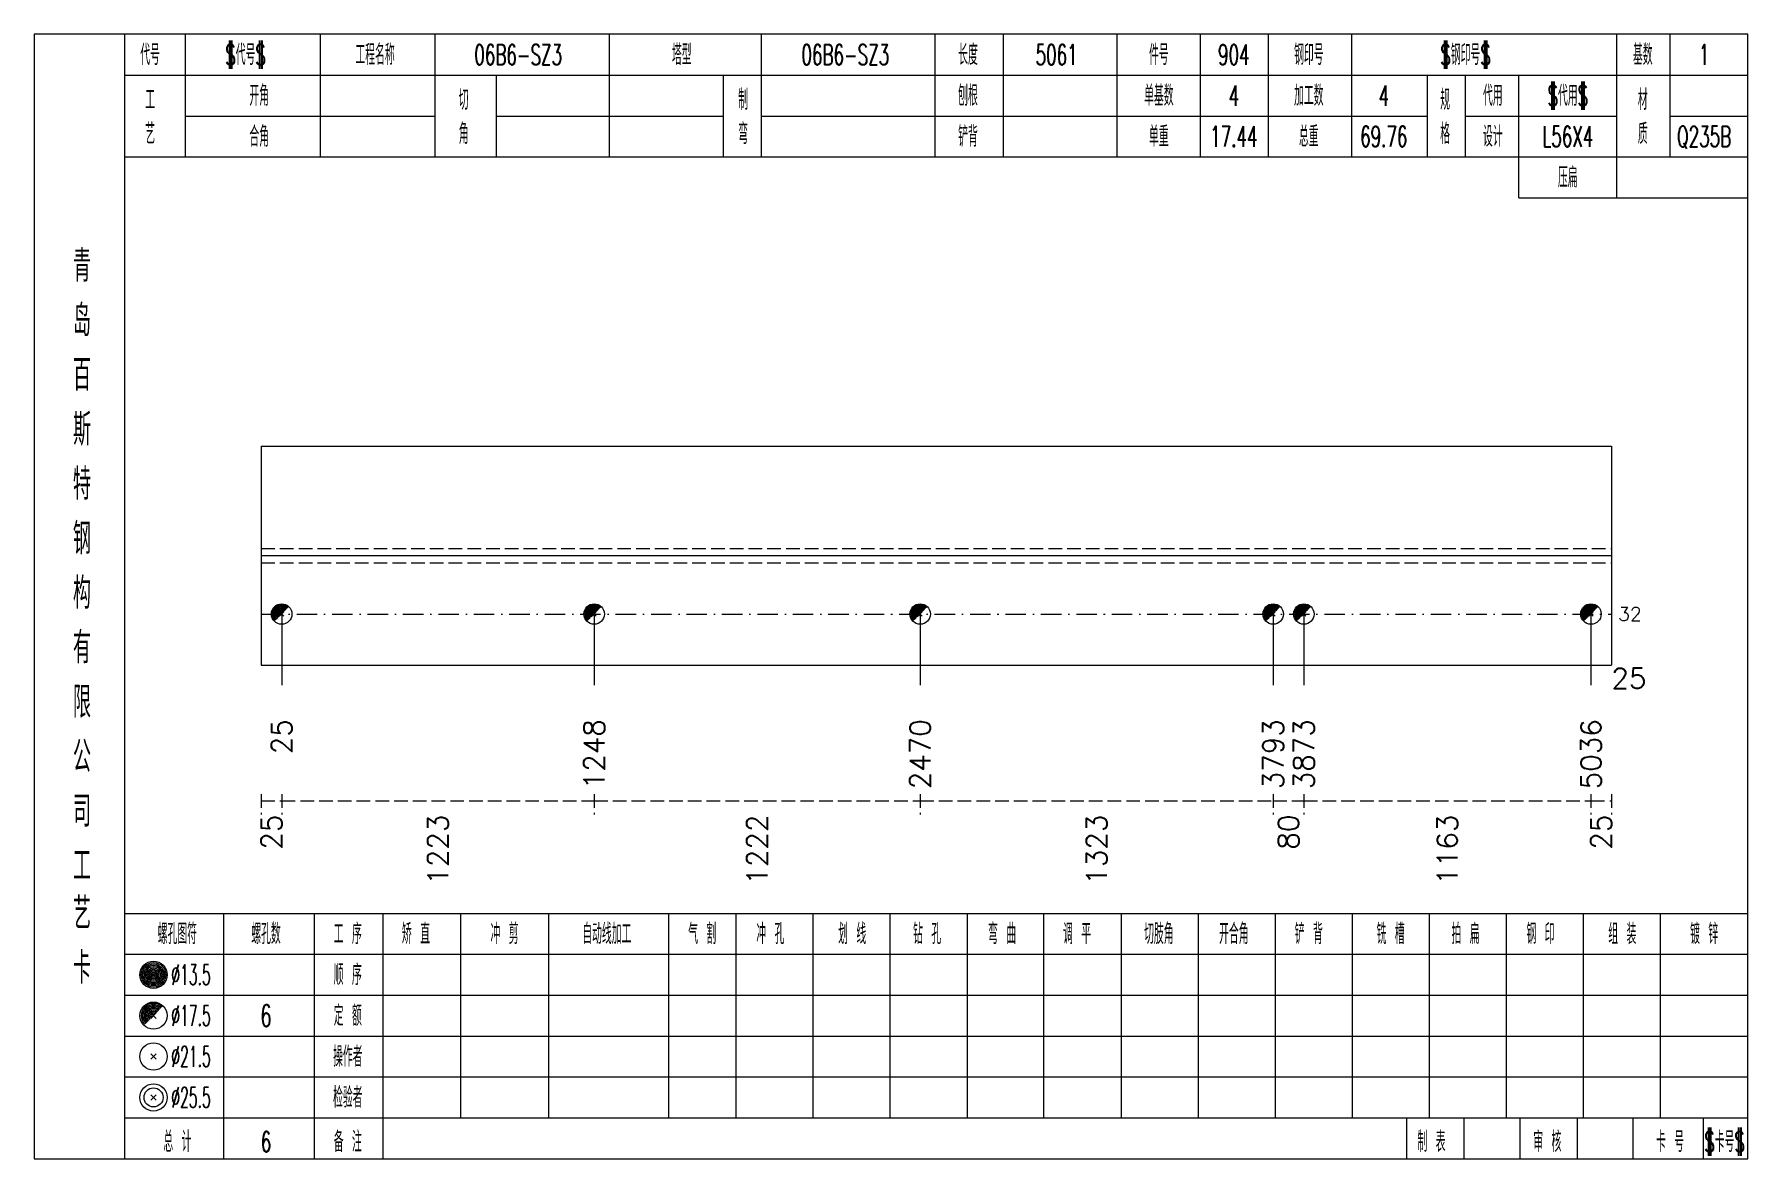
# Model space of a CAD drawing. Extents: x -533 to 8774, y 0 to 7979.
# Drawn here: x 2811.2 to 3062.6, y 1298.7 to 1463.7 of the extents above; entities that cross this region are included whole.
import ezdxf
from ezdxf.enums import TextEntityAlignment as Align

# ---------------------------------------------------------------- set-up
doc = ezdxf.new("R2010")
doc.units = 0
doc.header["$MEASUREMENT"] = 0
doc.linetypes.add('一点画线', pattern=[5.2, 3, -1, 0.2, -1])
doc.linetypes.add('虚线', pattern=[2.75, 2, -0.75])
doc.layers.get('0').update_dxf_attribs({"linetype": 'CONTINUOUS', "lineweight": 25})
for name, color, linetype, lineweight in [('1', 7, 'CONTINUOUS', 25), ('4', 7, 'CONTINUOUS', 25), ('5', 7, 'CONTINUOUS', 25)]:
    doc.layers.add(name, color=color, linetype=linetype, lineweight=lineweight)
doc.styles.get("Standard").update_dxf_attribs({"font": 'simplex.shx', "width": 0.7, "height": 3, "bigfont": 'gbhzfs.shx'})

msp = doc.modelspace()

# ---------------------------------------------------------------- texts
at = {"color": 7, "linetype": 'Continuous', "lineweight": 13}
msp.add_text('32', height=2, dxfattribs=at).set_placement((3043.6, 1378.63), align=Align.MIDDLE_LEFT)
at = {"color": 8, "linetype": 'Continuous', "lineweight": 9}
for s, p in [('25', (2846, 1349.2)), ('1223', (2870.42, 1349.2)), ('1222', (2917.27, 1349.2)), ('1323', (2967.07, 1349.2)), ('80', (2995.22, 1349.2)), ('1163', (3018.53, 1349.2)), ('25', (3041.1, 1349.2))]:
    msp.add_text(s, height=3, rotation=90, dxfattribs=at).set_placement(p, align=Align.MIDDLE_RIGHT)
at = {"layer": '1', "color": 7, "linetype": 'Continuous', "lineweight": 13}
msp.add_text('25', height=3, dxfattribs=at).set_placement((3042.6, 1369.2), align=Align.MIDDLE_LEFT)
for s, p in [('25', (2847.5, 1363.2)), ('1248', (2893.35, 1363.2)), ('2470', (2941.18, 1363.2)), ('3793', (2992.97, 1363.2)), ('3873', (2997.47, 1363.2)), ('5036', (3039.6, 1363.2))]:
    msp.add_text(s, height=3, rotation=90, dxfattribs=at).set_placement(p, align=Align.MIDDLE_RIGHT)
at = {"layer": '4', "color": 1, "linetype": 'Continuous', "lineweight": 13}
for s, height, width, p in [('代号', 3, 0.6, (2828.2, 1460.7)), ('$代号$', 3, 0.6, (2842.2, 1460.7)), ('工程名称', 3, 0.6, (2861.2, 1460.7)), ('06B6-SZ3', 3, 0.6, (2882.2, 1460.7)), ('塔型', 3, 0.6, (2906.2, 1460.7)), ('06B6-SZ3', 3, 0.6, (2930.2, 1460.7)), ('长度', 3, 0.6, (2948.2, 1460.7)), ('5061', 3, 0.6, (2961.2, 1460.7)), ('件号', 3, 0.6, (2976.2, 1460.7)), ('904', 3, 0.6, (2987.2, 1460.7)), ('钢印号', 3, 0.6, (2998.2, 1460.7)), ('$钢印号$', 3, 0.6, (3021.2, 1460.7)), ('基数', 3, 0.6, (3047.2, 1460.7)), ('1', 3, 0.6, (3056.2, 1460.7)), ('开角', 3, 0.6, (2844.2, 1454.7)), ('切', 3, 0.6, (2874.2, 1454.1)), ('制', 3, 0.6, (2915.2, 1454.1)), ('刨根', 3, 0.6, (2948.2, 1454.7)), ('单基数', 3, 0.6, (2976.2, 1454.7)), ('4', 3, 0.6, (2987.2, 1454.7)), ('加工数', 3, 0.6, (2998.2, 1454.7)), ('4', 3, 0.6, (3009.2, 1454.7)), ('规', 3, 0.6, (3018.2, 1454.1)), ('代用', 3, 0.6, (3025.2, 1454.7)), ('$代用$', 3, 0.6, (3036.2, 1454.7)), ('材', 3, 0.6, (3047.2, 1454.1)), ('工', 3, 0.6, (2828.2, 1454.1)), ('艺', 3, 0.6, (2828.2, 1449.1)), ('角', 3, 0.6, (2874.2, 1449.1)), ('弯', 3, 0.6, (2915.2, 1449.1)), ('格', 3, 0.6, (3018.2, 1449.1)), ('质', 3, 0.6, (3047.2, 1449.1)), ('合角', 3, 0.6, (2844.2, 1448.7)), ('铲背', 3, 0.6, (2948.2, 1448.7)), ('单重', 3, 0.6, (2976.2, 1448.7)), ('17.44', 3, 0.6, (2987.2, 1448.7)), ('总重', 3, 0.6, (2998.2, 1448.7)), ('69.76', 3, 0.6, (3009.2, 1448.7)), ('设计', 3, 0.6, (3025.2, 1448.7)), ('L56X4', 3, 0.6, (3036.2, 1448.7)), ('Q235B', 3, 0.6, (3056.2, 1448.7)), ('压扁', 3, 0.6, (3036.2, 1442.7)), ('青', 4.6, 0.8, (2818.2, 1429.7)), ('岛', 4.6, 0.8, (2818.2, 1421.7)), ('百', 4.6, 0.8, (2818.2, 1413.7)), ('斯', 4.6, 0.8, (2818.2, 1405.7)), ('特', 4.6, 0.8, (2818.2, 1397.7)), ('钢', 4.6, 0.8, (2818.2, 1389.7)), ('构', 4.6, 0.8, (2818.2, 1381.7)), ('有', 4.6, 0.8, (2818.2, 1373.7)), ('限', 4.6, 0.8, (2818.2, 1365.7)), ('公', 4.6, 0.8, (2818.2, 1357.7)), ('司', 4.6, 0.8, (2818.2, 1349.7)), ('工', 4.6, 0.8, (2818.2, 1341.7)), ('艺', 4.6, 0.8, (2818.2, 1334.7)), ('螺孔图符', 3, 0.6, (2832.2, 1331.7)), ('螺孔数', 3, 0.6, (2845.2, 1331.7)), ('工 序', 3, 0.6, (2857.2, 1331.7)), ('矫 直', 3, 0.6, (2867.2, 1331.7)), ('冲 剪', 3, 0.6, (2880.2, 1331.7)), ('自动线加工', 3, 0.6, (2895.2, 1331.7)), ('气 割', 3, 0.6, (2909.2, 1331.7)), ('冲 孔', 3, 0.6, (2919.2, 1331.7)), ('划 线', 3, 0.6, (2931.2, 1331.7)), ('钻 孔', 3, 0.6, (2942.2, 1331.7)), ('弯 曲', 3, 0.6, (2953.2, 1331.7)), ('调 平', 3, 0.6, (2964.2, 1331.7)), ('切肢角', 3, 0.6, (2976.2, 1331.7)), ('开合角', 3, 0.6, (2987.2, 1331.7)), ('铲 背', 3, 0.6, (2998.2, 1331.7)), ('铣 槽', 3, 0.6, (3010.2, 1331.7)), ('拍 扁', 3, 0.6, (3021.2, 1331.7)), ('钢 印', 3, 0.6, (3032.2, 1331.7)), ('组 装', 3, 0.6, (3044.2, 1331.7)), ('镀 锌', 3, 0.6, (3056.2, 1331.7)), ('卡', 4.6, 0.8, (2818.2, 1326.7)), ('顺 序', 3, 0.6, (2857.2, 1325.7)), ('%%C13.5', 3, 0.5, (2834.2, 1325.7)), ('%%C17.5', 3, 0.5, (2834.2, 1319.7)), ('6', 3.2, 0.6, (2845.2, 1319.7)), ('定 额', 3, 0.6, (2857.2, 1319.7)), ('%%C21.5', 3, 0.5, (2834.2, 1313.7)), ('操作者', 3, 0.6, (2857.2, 1313.7)), ('%%C25.5', 3, 0.5, (2834.2, 1307.7)), ('检验者', 3, 0.6, (2857.2, 1307.7)), ('总 计', 3, 0.6, (2832.2, 1301.2)), ('6', 3, 0.6, (2845.2, 1301.2)), ('备 注', 3, 0.6, (2857.2, 1301.2)), ('制 表', 3, 0.6, (3016.2, 1301.2)), ('审 核', 3, 0.6, (3033.2, 1301.2)), ('卡 号', 3, 0.6, (3051.2, 1301.2)), ('$卡号$', 3, 0.6, (3059.2, 1301.2))]:
    msp.add_text(s, height=height, dxfattribs=dict(at, width=width)).set_placement(p, align=Align.MIDDLE_CENTER)

# ---------------------------------------------------------------- blocks, each defined once
blk = doc.blocks.new('孔17.5')
at = {"layer": '5', "color": 7, "linetype": 'Continuous', "lineweight": 0}
for p, q in [((-0.2, -0.2), (0.2, 0.2)), ((-0.2, 0.2), (0.2, -0.2))]:
    blk.add_line(p, q, dxfattribs=at)
at = {"layer": '5', "color": 7, "linetype": 'Continuous', "lineweight": 13}
blk.add_circle((0, 0), 1, dxfattribs=at)
for radius in [0.9, 0.8, 0.7, 0.6, 0.5, 0.4, 0.3, 0.2, 0.1]:
    blk.add_arc((0, 0), radius, 45, 225, dxfattribs=at)

# ---------------------------------------------------------------- linework, layer by layer
at = {"color": 7, "linetype": 'Continuous', "lineweight": 18}
for p, q in [((2844.5, 1403.27), (2844.5, 1371.13)), ((2844.5, 1403.27), (3042.6, 1403.27)), ((3042.6, 1403.27), (3042.6, 1371.13)), ((2844.5, 1387.2), (3042.6, 1387.2))]:
    msp.add_line(p, q, dxfattribs=at)
at = {"color": 1, "linetype": '虚线', "lineweight": 18}
for p, q in [((2844.5, 1388.27), (3042.6, 1388.27)), ((2844.5, 1386.13), (3042.6, 1386.13))]:
    msp.add_line(p, q, dxfattribs=at)
at = {"color": 3, "linetype": '一点画线', "lineweight": 13}
msp.add_line((2844.5, 1378.63), (3042.6, 1378.63), dxfattribs=at)
at = {"color": 7, "linetype": 'Continuous', "lineweight": 13}
for p, q in [((2847.5, 1378.63), (2847.5, 1368.2)), ((2893.35, 1378.63), (2893.35, 1368.2)), ((2941.18, 1378.63), (2941.18, 1368.2)), ((2992.97, 1378.63), (2992.97, 1368.2)), ((2997.47, 1378.63), (2997.47, 1368.2)), ((3039.6, 1378.63), (3039.6, 1368.2))]:
    msp.add_line(p, q, dxfattribs=at)
at = {"color": 8, "linetype": '虚线', "lineweight": 9}
for p, q in [((2844.5, 1352.2), (2844.5, 1349.2)), ((2844.5, 1351.2), (2847.5, 1351.2)), ((2847.5, 1352.2), (2847.5, 1349.2)), ((2847.5, 1352.2), (2847.5, 1349.2)), ((2847.5, 1351.2), (2893.35, 1351.2)), ((2893.35, 1352.2), (2893.35, 1349.2)), ((2893.35, 1352.2), (2893.35, 1349.2)), ((2893.35, 1351.2), (2941.18, 1351.2)), ((2941.18, 1352.2), (2941.18, 1349.2)), ((2941.18, 1352.2), (2941.18, 1349.2)), ((2941.18, 1351.2), (2992.97, 1351.2)), ((2992.97, 1352.2), (2992.97, 1349.2)), ((2992.97, 1352.2), (2992.97, 1349.2)), ((2992.97, 1351.2), (2997.47, 1351.2)), ((2997.47, 1352.2), (2997.47, 1349.2)), ((2997.47, 1352.2), (2997.47, 1349.2)), ((2997.47, 1351.2), (3039.6, 1351.2)), ((3039.6, 1352.2), (3039.6, 1349.2)), ((3039.6, 1352.2), (3039.6, 1349.2)), ((3039.6, 1351.2), (3042.6, 1351.2)), ((3042.6, 1352.2), (3042.6, 1349.2))]:
    msp.add_line(p, q, dxfattribs=at)
at = {"layer": '1', "color": 7, "linetype": 'Continuous', "lineweight": 18}
msp.add_line((2844.5, 1371.13), (3042.6, 1371.13), dxfattribs=at)
at = {"layer": '4', "color": 1, "linetype": 'Continuous', "lineweight": 18}
for p, q in [((2824.5, 1298.7), (2824.5, 1463.7)), ((2833.4, 1445.7), (2833.4, 1463.7)), ((2853.2, 1445.7), (2853.2, 1463.7)), ((2870, 1445.7), (2870, 1463.7)), ((2895.6, 1445.7), (2895.6, 1463.7)), ((2917.9, 1445.7), (2917.9, 1463.7)), ((2943.4, 1445.7), (2943.4, 1463.7)), ((2953.4, 1445.7), (2953.4, 1463.7)), ((2970.1, 1445.7), (2970.1, 1463.7)), ((2982.3, 1445.7), (2982.3, 1463.7)), ((2992.3, 1445.7), (2992.3, 1463.7)), ((3004.5, 1445.7), (3004.5, 1463.7)), ((3043.4, 1439.7), (3043.4, 1463.7)), ((3051.2, 1445.7), (3051.2, 1463.7)), ((2824.5, 1457.7), (3062.6, 1457.7)), ((2879, 1445.7), (2879, 1457.7)), ((2912.3, 1445.7), (2912.3, 1457.7)), ((3015.6, 1445.7), (3015.6, 1457.7)), ((3021.2, 1445.7), (3021.2, 1457.7)), ((3029, 1439.7), (3029, 1457.7)), ((2833.4, 1451.7), (2870, 1451.7)), ((2879, 1451.7), (2912.3, 1451.7)), ((2917.9, 1451.7), (3015.6, 1451.7)), ((3021.2, 1451.7), (3043.4, 1451.7)), ((3051.2, 1451.7), (3062.6, 1451.7)), ((2824.5, 1445.7), (3062.6, 1445.7)), ((3029, 1439.7), (3062.6, 1439.7)), ((2824.5, 1334.7), (3062.6, 1334.7)), ((2839, 1298.7), (2839, 1334.7)), ((2852.3, 1298.7), (2852.3, 1334.7)), ((2862.4, 1298.7), (2862.4, 1334.7)), ((2873.8, 1304.7), (2873.8, 1334.7)), ((2886.7, 1304.7), (2886.7, 1334.7)), ((2904.3, 1304.7), (2904.3, 1334.7)), ((2914.2, 1304.7), (2914.2, 1334.7)), ((2925.5, 1304.7), (2925.5, 1334.7)), ((2936.8, 1304.7), (2936.8, 1334.7)), ((2948.1, 1304.7), (2948.1, 1334.7)), ((2959.3, 1304.7), (2959.3, 1334.7)), ((2970.7, 1304.7), (2970.7, 1334.7)), ((2982, 1304.7), (2982, 1334.7)), ((2993.3, 1304.7), (2993.3, 1334.7)), ((3004.6, 1304.7), (3004.6, 1334.7)), ((3015.9, 1304.7), (3015.9, 1334.7)), ((3027.2, 1304.7), (3027.2, 1334.7)), ((3038.5, 1304.7), (3038.5, 1334.7)), ((3049.8, 1304.7), (3049.8, 1334.7)), ((2824.5, 1328.7), (3062.6, 1328.7)), ((2824.5, 1322.7), (3062.6, 1322.7)), ((2824.5, 1316.7), (3062.6, 1316.7)), ((2824.5, 1310.7), (3062.6, 1310.7)), ((2824.5, 1304.7), (3062.6, 1304.7)), ((3012.6, 1298.7), (3012.6, 1304.7)), ((3021, 1298.7), (3021, 1304.7)), ((3029.2, 1298.7), (3029.2, 1304.7)), ((3037.6, 1298.7), (3037.6, 1304.7)), ((3045.8, 1298.7), (3045.8, 1304.7)), ((3056.1, 1298.7), (3056.1, 1304.7))]:
    msp.add_line(p, q, dxfattribs=at)
at = {"layer": '4', "color": 7, "linetype": 'Continuous', "lineweight": 13}
for p, q in [((2828.5, 1325.5), (2828.9, 1325.9)), ((2828.9, 1325.5), (2828.5, 1325.9)), ((2828.3, 1313.3), (2829.1, 1314.1)), ((2829.1, 1313.3), (2828.3, 1314.1)), ((2828.3, 1307.3), (2829.1, 1308.1)), ((2829.1, 1307.3), (2828.3, 1308.1))]:
    msp.add_line(p, q, dxfattribs=at)
at = {"layer": '4', "color": 7, "linetype": 'Continuous', "lineweight": 0}
for p, q in [((2828.3, 1319.3), (2829.1, 1320.1)), ((2828.3, 1320.1), (2829.1, 1319.3))]:
    msp.add_line(p, q, dxfattribs=at)
at = {"layer": '4', "color": 1, "linetype": 'Continuous', "lineweight": 18}
msp.add_lwpolyline([(2811.2, 1463.7), (2811.2, 1298.7), (3062.6, 1298.7), (3062.6, 1463.7)], close=True, dxfattribs=at)
at = {"layer": '4', "color": 7, "linetype": 'Continuous', "lineweight": 13}
for centre, radius in [((2828.7, 1325.7), 2), ((2828.7, 1325.7), 1.8), ((2828.7, 1325.7), 1.6), ((2828.7, 1325.7), 1.4), ((2828.7, 1325.7), 1.2), ((2828.7, 1325.7), 1), ((2828.7, 1325.7), 0.8), ((2828.7, 1325.7), 0.6), ((2828.7, 1325.7), 0.4), ((2828.7, 1325.7), 0.2), ((2828.7, 1319.7), 2), ((2828.7, 1313.7), 2), ((2828.7, 1307.7), 2), ((2828.7, 1307.7), 1.4)]:
    msp.add_circle(centre, radius, dxfattribs=at)
for radius in [1.8, 1.6, 1.4, 1.2, 1, 0.8, 0.6, 0.4, 0.2]:
    msp.add_arc((2828.7, 1319.7), radius, 45, 225, dxfattribs=at)

# ---------------------------------------------------------------- block references
at = {"layer": '1', "color": 7, "linetype": 'Continuous', "lineweight": 13, "xscale": 1.5, "yscale": 1.5, "zscale": 1.5}
for p in [(2847.5, 1378.63), (2893.35, 1378.63), (2941.18, 1378.63), (2992.97, 1378.63), (2997.47, 1378.63), (3039.6, 1378.63)]:
    msp.add_blockref('孔17.5', p, dxfattribs=at)

msp.set_redraw_order([(e.dxf.handle, doc.entitydb.next_handle()) for e in msp.query("TEXT MTEXT ATTDEF DIMENSION ARC_DIMENSION")])  # texts and dimensions are drawn at this point

doc.saveas('drawing.dxf')
